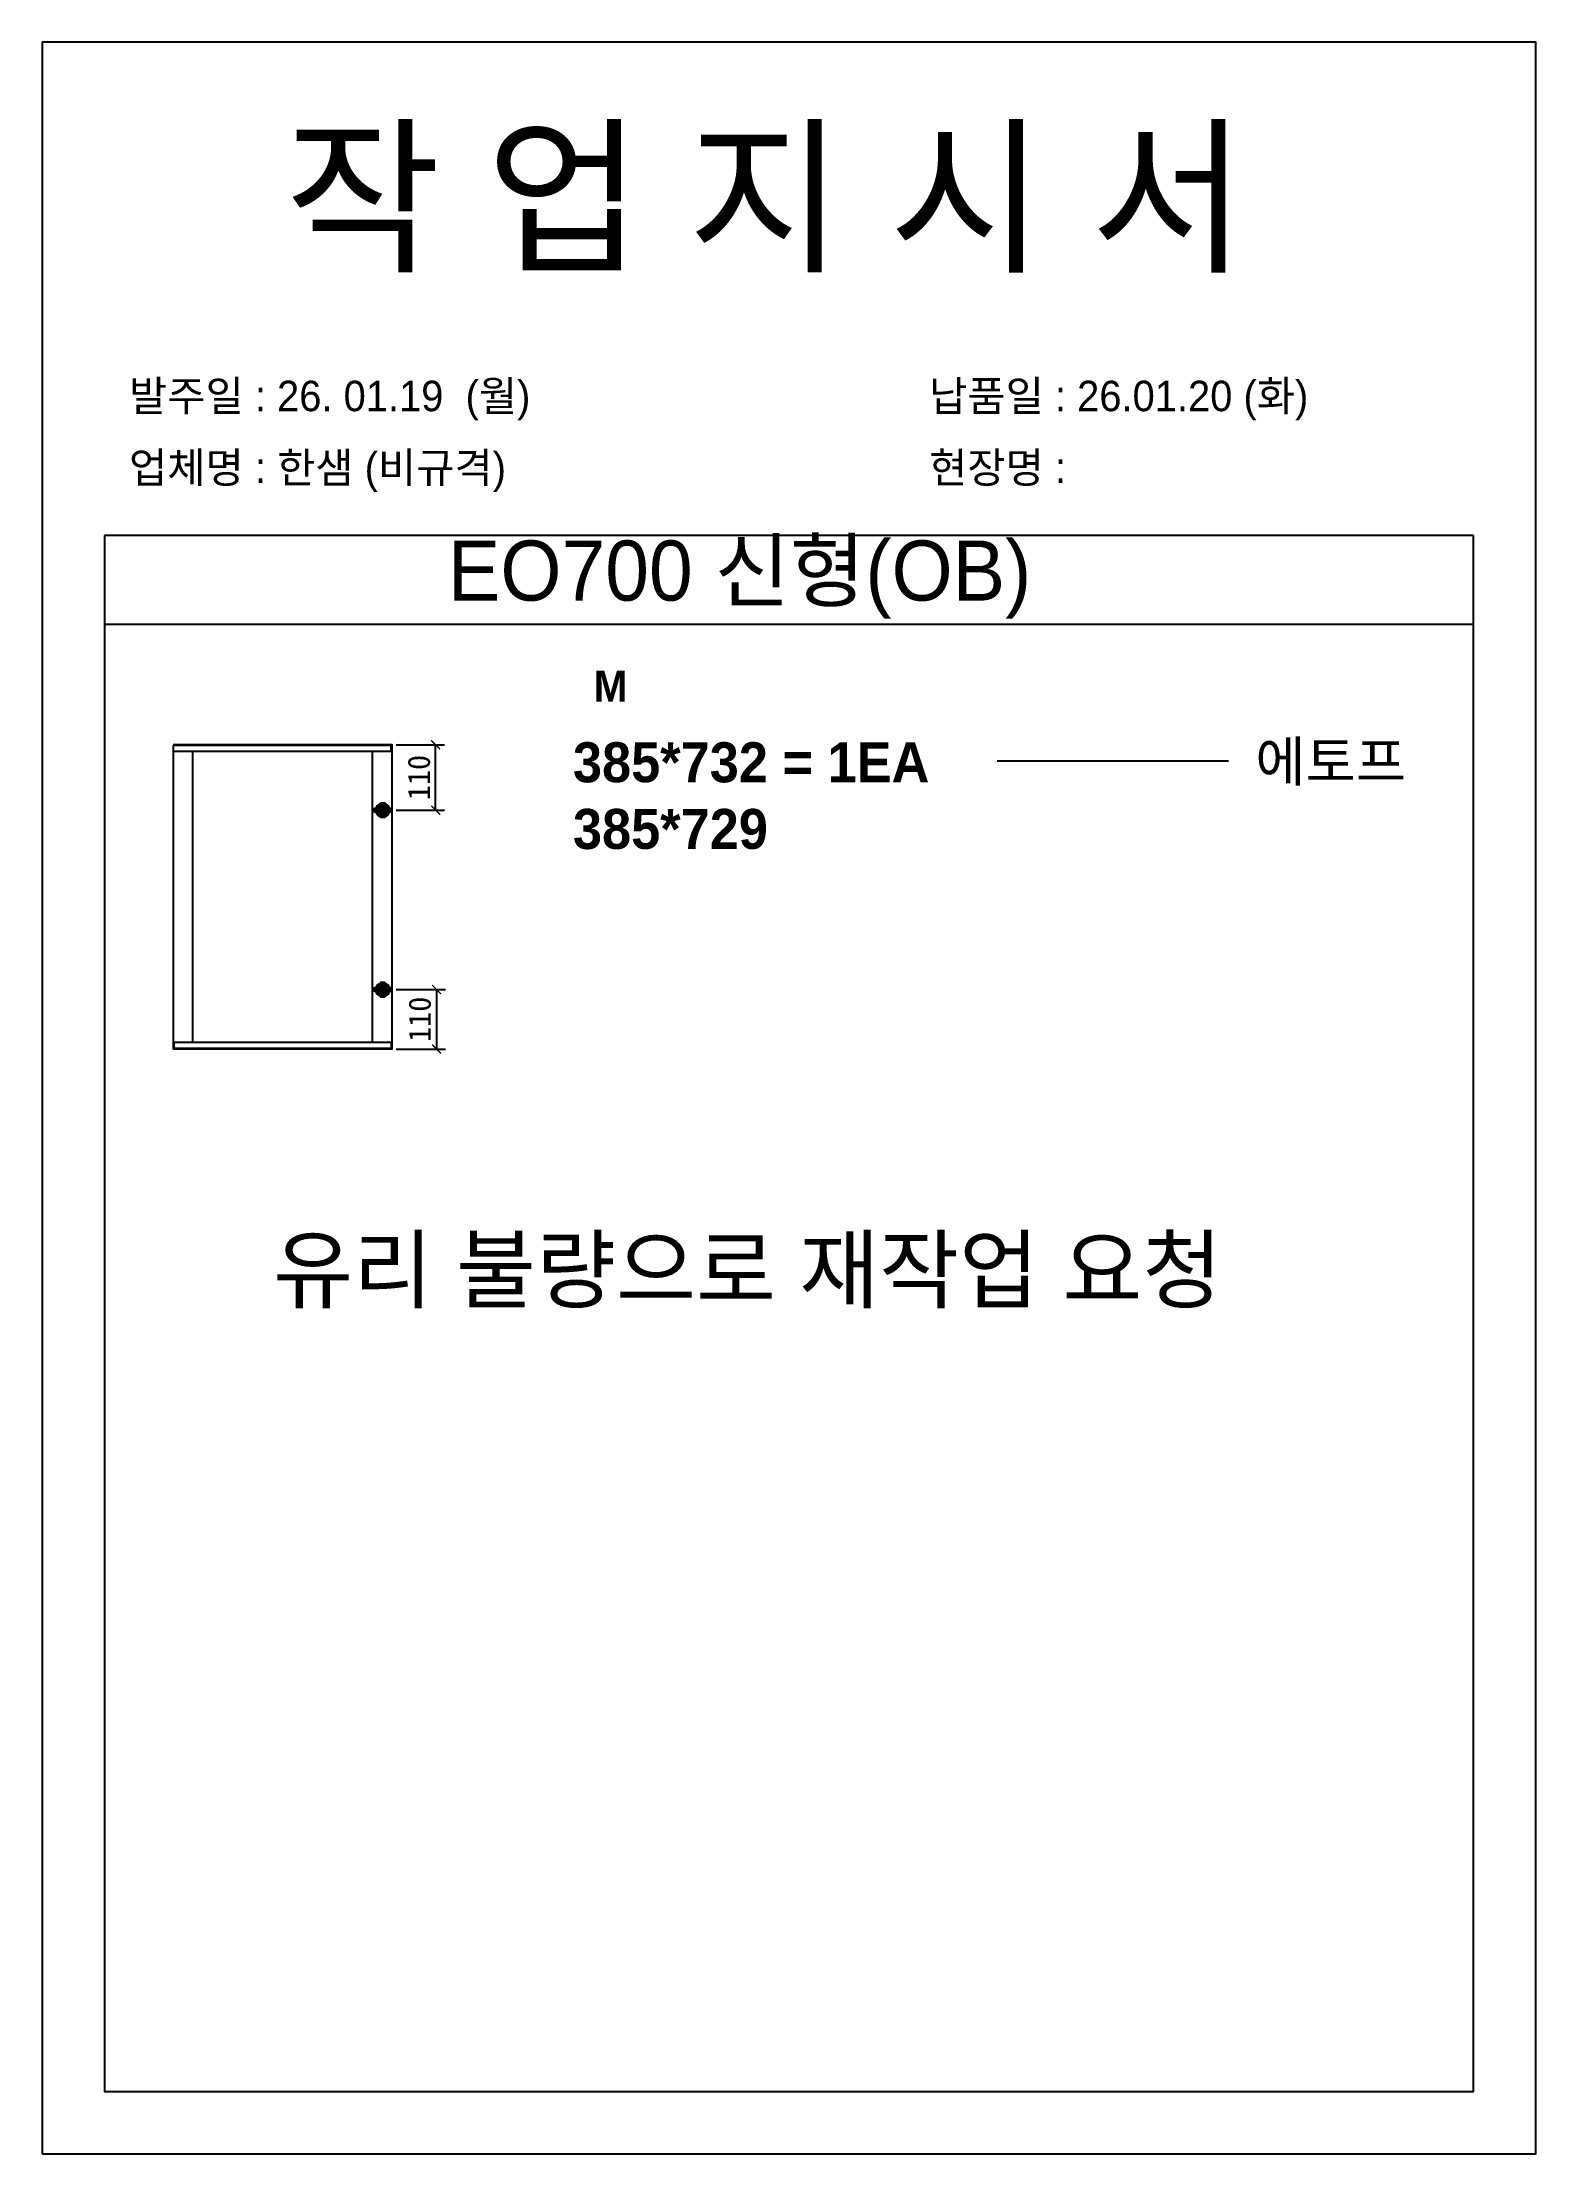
# Model space of a CAD drawing. Header units: millimetres. Extents: x -44117 to 256353, y -2095463 to 65325.
# Drawn here: x 116615 to 118295, y -644418 to -642042 of the extents above; entities that cross this region are included whole.
import ezdxf

# ---------------------------------------------------------------- set-up
doc = ezdxf.new("R2010")
doc.units = ezdxf.units.MM
doc.header["$LTSCALE"] = 10
doc.layers.add('Layer1', color=7, linetype='Continuous', lineweight=70)
doc.styles.add('MtX_Gulim', font='')
doc.styles.get('MtX_Gulim').set_extended_font_data('Gulim', bold=True)
doc.dimstyles.new('ISO-25', dxfattribs={"dimtxt": 2.5, "dimasz": 2.5, "dimexe": 1, "dimexo": 1, "dimtad": 1, "dimtxsty": 'Standard', "dimblk": 'ARCHTICK', "dimcen": 2.5, "dimadec": 0, "dimazin": 0, "dimtfac": 1, "dimtmove": 0, "dimatfit": 3, "dimfxl": 0, "dimarcsym": 0})

msp = doc.modelspace()

# ---------------------------------------------------------------- texts
at = {"linetype": 'Continuous', "style": 'MtX_Gulim'}
msp.add_text('M', height=35.04934, dxfattribs=at).set_placement((117235.0421, -642783.71338))
at = {"color": 1, "linetype": 'Continuous', "style": 'MtX_Gulim'}
msp.add_text('유리 불량으로 재작업 요청', height=71.6895323, dxfattribs=at).set_placement((116874.44693, -643458.66239))
at = {"attachment_point": 1}
for s, width, gutter_width, heights, insert, char_height in [('{\\fGulim|b0|i0|c129|p50;작 업 지 시 서}', 3307.3198183, 12.5, [-155.84554], (116887.67376, -642145.86143), 140), ('\\pt11;{\\fGulim|b0|i0|c129|p50;발주일 : 26. 01.19  (월)}', 3307.3198183, 12.5, [34.50412], (116712.46441, -642422.58185), 34.3), ('{\\fGulim|b0|i0|c129|p50;납품일 : 26.01.20 (화)}', 3307.3198183, 12.5, [35.09023], (117612.44239, -642422.58185), 34.3), ('{\\fGulim|b0|i0|c129|p50;업체명 : 한샘 (비규격)}', 3307.3198183, 12.5, [36.11279], (116712.46441, -642503.23803), 34.3), ('{\\fGulim|b0|i0|c129|p50;현장명 : }', 3307.3198183, 12.5, [-38.2735], (117612.44239, -642503.23803), 34.3), ('{\\fGulim|b0|i0|c129|p50;\\C1;\\C256;EO700 신형(OB)}', 1597.0710432, 6.03612, [-85.06834], (117071.20822, -642602.39735), 67.6045736), ('{\\f굴림|b1|i0|c129|p50;에토프}', 13607.1496112, 175, [-50.05952], (117979.49165, -642828.50619), 45), ('{\\f굴림|b1|i0|c129|p50;385*732 = 1EA^J\\C1;385*729}', 13607.1496112, 175, [-121.30952], (117211.81494, -642829.40042), 45)]:
    msp.add_mtext_dynamic_manual_height_columns(s, width=width, gutter_width=gutter_width, heights=heights, dxfattribs=dict(at, insert=insert, char_height=char_height))

# ---------------------------------------------------------------- blocks, each defined once
blk = doc.blocks.new('_ArchTick')
at = {"color": 0, "linetype": 'ByBlock', "const_width": 0.15}
blk.add_lwpolyline([(-0.5, -0.5), (0.5, 0.5)], dxfattribs=at)
blk = doc.blocks.new('*D4563')
at = {"color": 0, "lineweight": -2}
for p, q in [((117012.8, -642832.2), (117067.4, -642832.2)), ((117057.4, -642905.9), (117057.4, -642832.2)), ((117012.8, -642905.9), (117067.4, -642905.9))]:
    blk.add_line(p, q, dxfattribs=at)
at = {"layer": 'Defpoints', "color": 0}
for p in [(116997.8, -642832.2), (117057.4, -642832.2), (116997.8, -642905.9)]:
    blk.add_point(p, dxfattribs=at)
at = {"color": 0, "lineweight": -2, "xscale": 10, "yscale": 10, "zscale": 10}
for p, rotation in [((117057.4, -642832.2), 90), ((117057.4, -642905.9), 270)]:
    blk.add_blockref('_ArchTick', p, dxfattribs=dict(at, rotation=rotation))
at = {"color": 0, "insert": (117038.7, -642869.1), "char_height": 25, "attachment_point": 5, "rotation": 90}
blk.add_mtext('110', dxfattribs=at)
blk = doc.blocks.new('*D4564')
at = {"color": 0, "lineweight": -2}
for p, q in [((117012.8, -643107.7), (117068.4, -643107.7)), ((117058.4, -643107.7), (117058.4, -643174.6)), ((117012.8, -643174.6), (117068.4, -643174.6))]:
    blk.add_line(p, q, dxfattribs=at)
at = {"layer": 'Defpoints', "color": 0}
for p in [(116997.8, -643107.7), (116997.8, -643174.6), (117058.4, -643174.6)]:
    blk.add_point(p, dxfattribs=at)
at = {"color": 0, "lineweight": -2, "xscale": 10, "yscale": 10, "zscale": 10}
for p, rotation in [((117058.4, -643107.7), 90), ((117058.4, -643174.6), 270)]:
    blk.add_blockref('_ArchTick', p, dxfattribs=dict(at, rotation=rotation))
at = {"color": 0, "insert": (117039.6, -643141.2), "char_height": 25, "attachment_point": 5, "rotation": 90}
blk.add_mtext('110', dxfattribs=at)

# ---------------------------------------------------------------- dimensions: what is measured, and where the dimension line sits
for base, p1, p2, picture, middle in [((117057.43407, -642832.24852), (116997.8203, -642905.865), (116997.8203, -642832.24852), '*D4563', (117038.68407, -642869.05676)), ((117058.38755, -643174.62734), (116997.8203, -643107.74296), (116997.8203, -643174.62734), '*D4564', (117039.63755, -643141.18515))]:
    dim = msp.add_linear_dim(base=base, p1=p1, p2=p2, angle=90, text='110', dimstyle='ISO-25', override={"dimscale": 10, "dimasz": 1, "dimexo": 1.5, "dimtxsty": 'Standard'})
    dim.commit()
    dim.dimension.update_dxf_attribs({"geometry": picture, "text_midpoint": middle})

# ---------------------------------------------------------------- linework, layer by layer
for p, q in [((118224.86716, -642596.86864), (116684.86716, -642596.86864)), ((118224.86716, -642696.86864), (116684.86716, -642696.86864)), ((116761.95764, -642832.49448), (116761.95764, -643174.38137)), ((117008.45828, -642832.93721), (116761.95764, -642832.93721)), ((117008.45828, -642839.62737), (116761.95764, -642839.62737)), ((117008.21232, -642832.24852), (116762.2036, -642832.24852)), ((116783.84824, -642839.13545), (116783.84824, -643167.24848)), ((116986.32172, -643167.24848), (116986.32172, -642839.62737)), ((117007.22847, -642839.62737), (117007.22847, -642832.24852)), ((117008.45828, -643174.38137), (117008.45828, -642832.49448)), ((117008.45828, -643167.24848), (116761.95764, -643167.24848)), ((117008.45828, -643173.93864), (116761.95764, -643173.93864)), ((117008.21232, -643174.62734), (116762.2036, -643174.62734)), ((116763.18745, -643174.62734), (116763.18745, -643167.24848)), ((117007.22847, -643167.24848), (117007.22847, -643174.62734))]:
    msp.add_line(p, q)
msp.add_lwpolyline([(116614.86716, -644417.69891), (118294.86716, -644417.69891), (118294.86716, -642041.69891), (116614.86716, -642041.69891)], close=True)
for points in [[(116684.86716, -642596.86864), (116684.86716, -644347.69891), (118224.86716, -644347.69891), (118224.86716, -642596.86864)], [(117689.17378, -642850.47147), (117949.31319, -642850.47147)]]:
    msp.add_lwpolyline(points)
for centre, start, end in [((117008.21232, -642832.49448), 0, 90), ((116762.2036, -643174.38137), 180, 270), ((117008.21232, -643174.38137), 270, 0)]:
    msp.add_arc(centre, 0.24596, start, end)
at = {"layer": 'Layer1'}
for p, q in [((116997.8203, -642896.7998), (116997.8203, -642914.9302)), ((116997.8203, -643116.80816), (116997.8203, -643098.67776))]:
    msp.add_line(p, q, dxfattribs=at)
for points in [[(117006.8855, -642905.865), (116988.7551, -642905.865)], [(117006.8855, -643107.74296), (116988.7551, -643107.74296)]]:
    msp.add_lwpolyline(points, close=True, dxfattribs=at)
for centre in [(116997.8203, -642905.865), (116997.8203, -643107.74296)]:
    msp.add_circle(centre, 6.04347, dxfattribs=at)

msp.set_redraw_order([(e.dxf.handle, doc.entitydb.next_handle()) for e in msp.query("TEXT MTEXT ATTDEF DIMENSION ARC_DIMENSION")])  # texts and dimensions are drawn at this point

doc.saveas('drawing.dxf')
